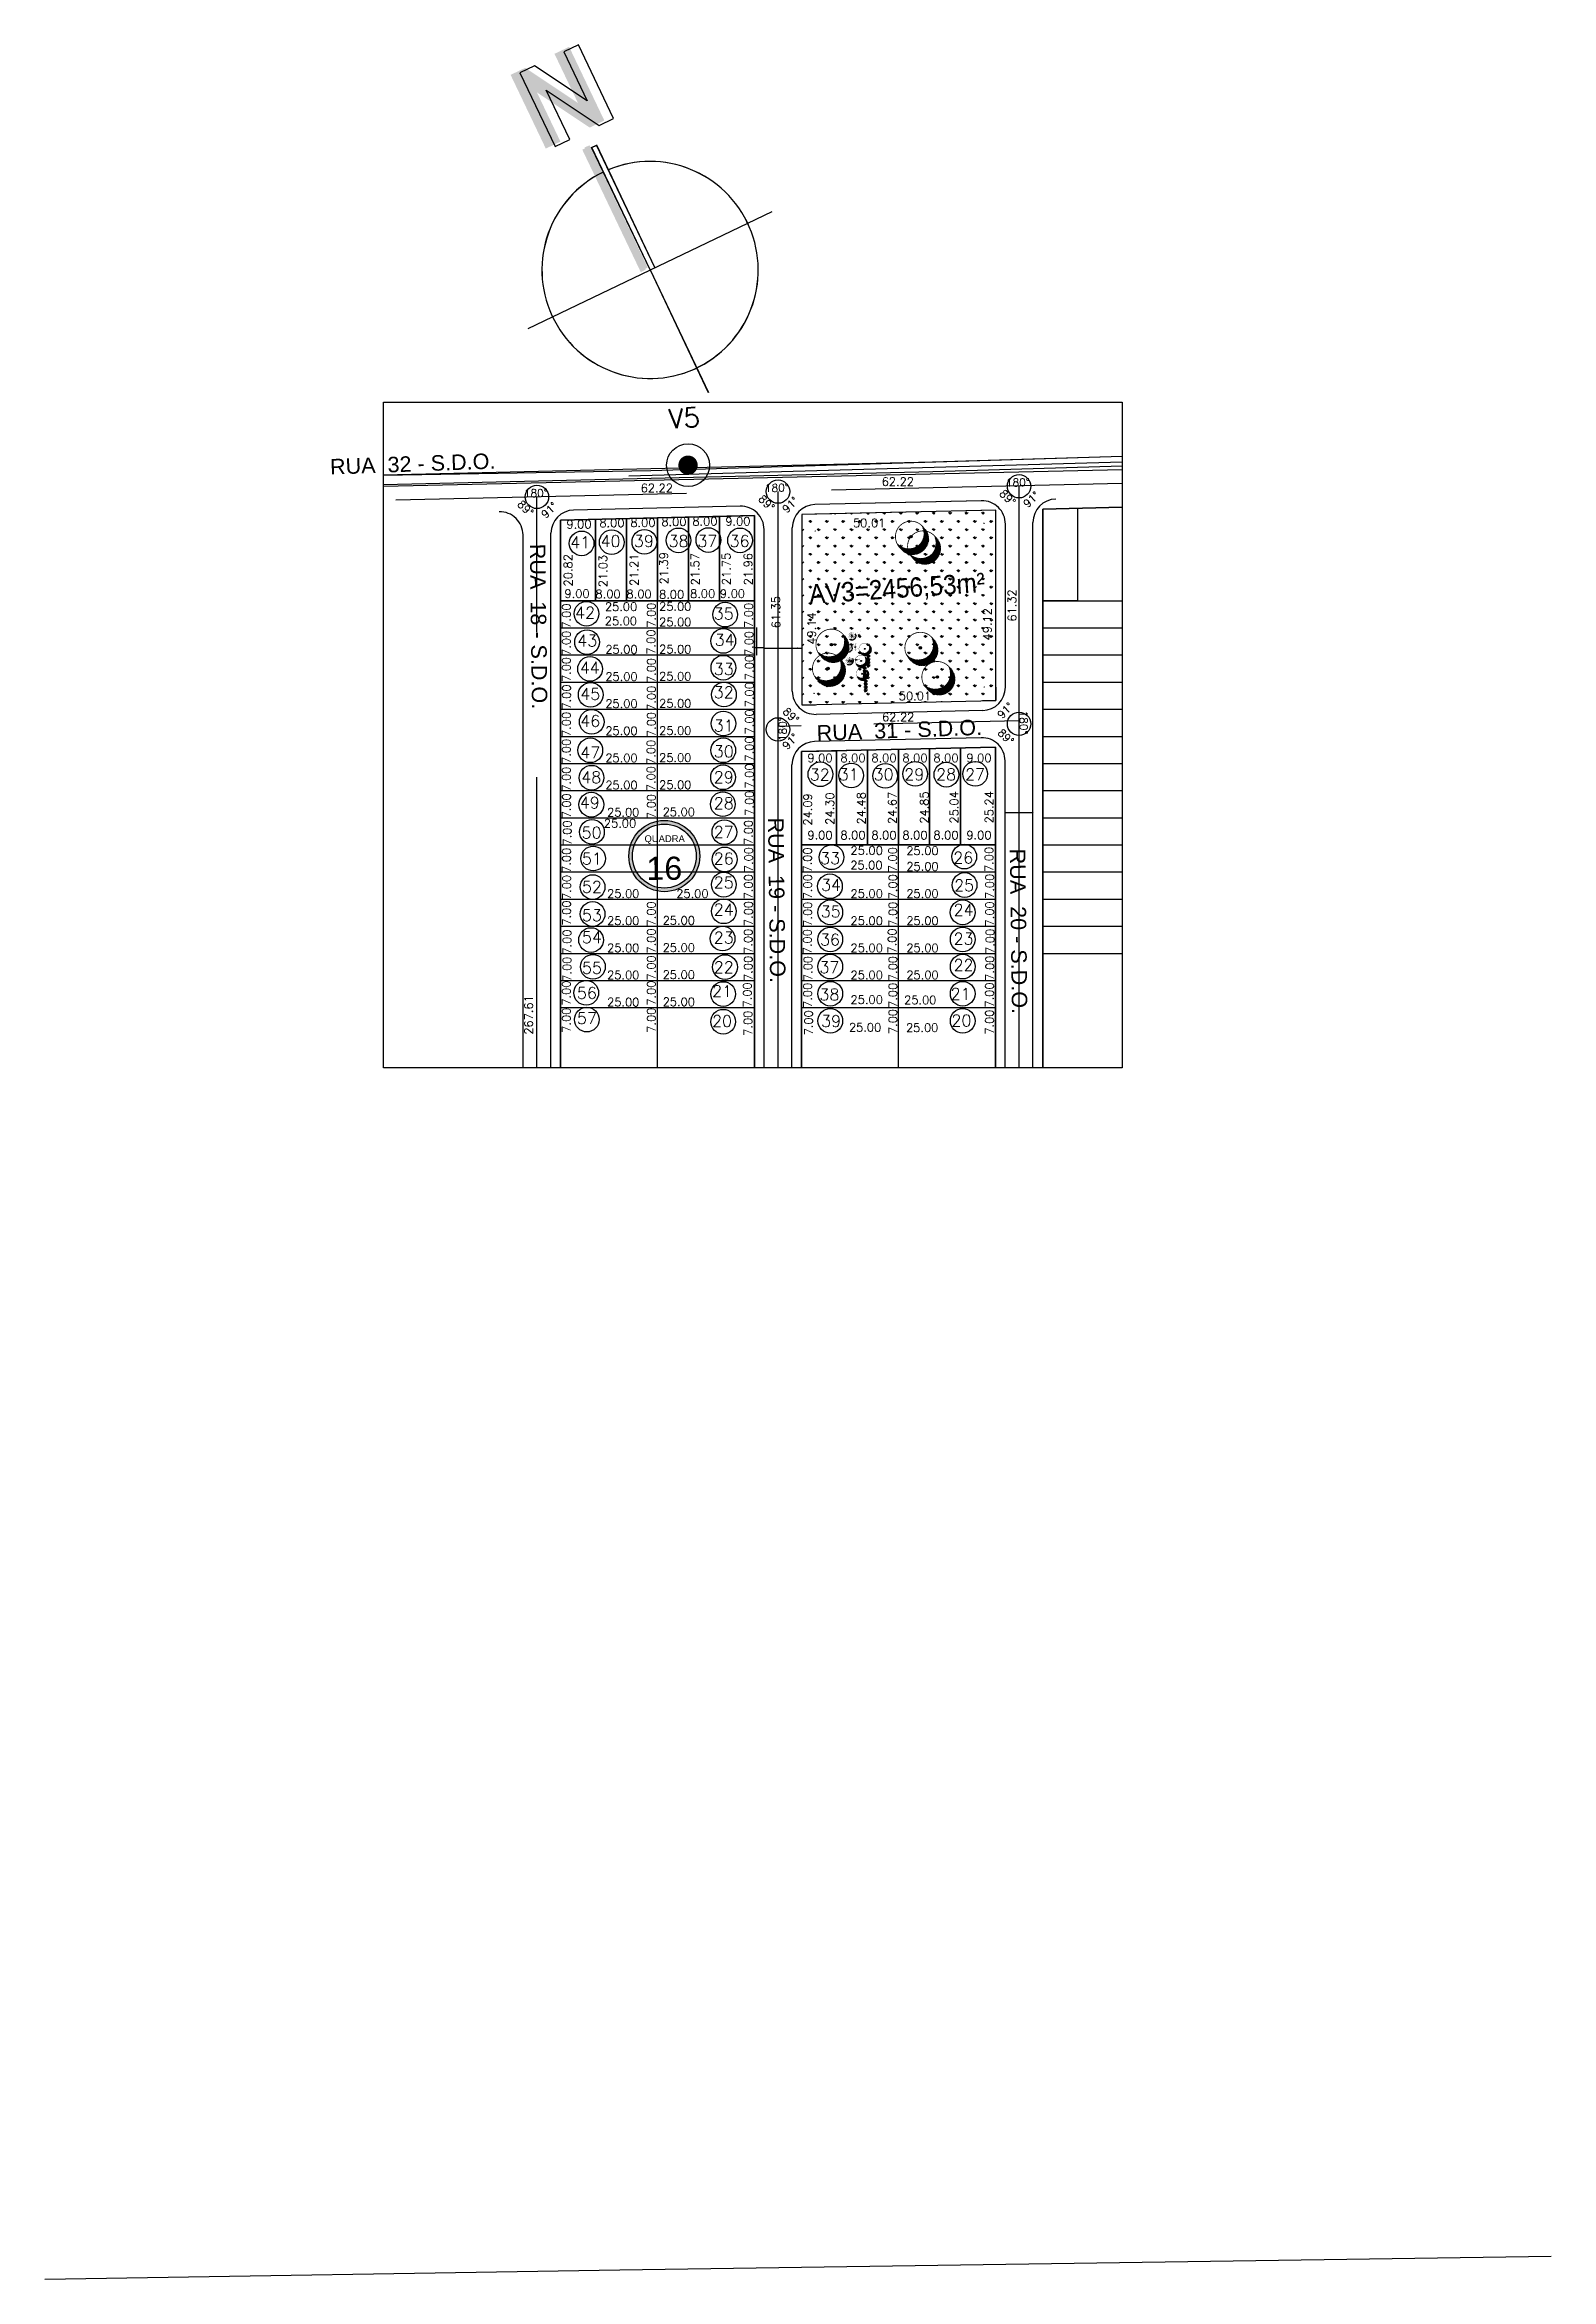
# Model space of a CAD drawing. Header units: millimetres. Extents: x -178 to 521, y -135 to 750.
# Drawn here: x 132 to 521, y 161 to 737 of the extents above; entities that cross this region are included whole.
import ezdxf
from ezdxf.enums import TextEntityAlignment as Align

# ---------------------------------------------------------------- set-up
doc = ezdxf.new("R2010")
doc.units = ezdxf.units.MM
doc.header["$LTSCALE"] = 20
doc.header["$MEASUREMENT"] = 0
doc.header["$PDSIZE"] = -5
for name, pattern in [('CONTINU', [0]), ('DASHDOT', [1, 0.5, -0.25, 0, -0.25]), ('DASHED2', [0.375, 0.25, -0.125]), ('HIDDEN', [0.375, 0.25, -0.125]), ('HIDDEN2', [0.1875, 0.125, -0.0625])]:
    doc.linetypes.add(name, pattern=pattern)
doc.layers.get('0').update_dxf_attribs({"linetype": 'CONTINUOUS'})
doc.layers.get('Defpoints').update_dxf_attribs({"linetype": 'CONTINUOUS'})
for name, color, linetype in [('boundary filipe', 6, 'CONTINUOUS'), ('BOUNDARY LOTES', 7, 'CONTINUOUS'), ('BOUNDARY VERDES', 86, 'CONTINUOUS'), ('CALÇADA', 3, 'CONTINUOUS'), ('CANTOS', 9, 'HIDDEN'), ('COTA', 7, 'CONTINUOUS'), ('COTAS', 7, 'CONTINUOUS'), ('Lotes', 2, 'CONTINUOUS'), ('Nomes de Ruas', 3, 'CONTINUOUS'), ('Numero de lotes', 5, 'CONTINUOUS'), ('númeraçãoquadras', 4, 'CONTINUOUS'), ('PAI_aDEL', 72, 'CONTINUOUS'), ('PAI_aPRA', 72, 'CONTINUOUS'), ('PAI_hHEW', 72, 'CONTINUOUS'), ('PAI_pEUD', 72, 'CONTINUOUS'), ('PAREDE', 2, 'CONTINUOUS'), ('POLIGONAL', 5, 'CONTINUOUS'), ('PROJEÇÃO', 9, 'HIDDEN2'), ('QUADRA', 4, 'CONTINUOUS'), ('Texto60', 7, 'CONTINUOUS'), ('Texto80', 3, 'CONTINUOUS'), ('TRANSPLANTADA RETIRADA', 12, 'CONTINUOUS')]:
    doc.layers.add(name, color=color, linetype=linetype)
doc.layers.add('E-Pen-C', color=4, linetype='CONTINUOUS', lineweight=15)
doc.layers.add('E-Pen-G', color=3, linetype='CONTINUOUS', lineweight=30)
doc.styles.add('arcad1', font='romans.shx')
doc.styles.add('ARIAL', font='arial.ttf', dxfattribs={"height": 2})
doc.styles.add('F2', font='ARIALN.TTF')
doc.styles.add('ROMANS', font='romans', dxfattribs={"height": 0.1})
doc.styles.add('STYLE1', font='sanss___.ttf')
doc.dimstyles.new('DIMENSION-1', dxfattribs={"dimtxt": 0.11, "dimasz": 0.07, "dimexe": 1, "dimexo": 0, "dimgap": 0.12, "dimtad": 1, "dimzin": 7, "dimdsep": 46, "dimtxsty": 'F2', "dimblk1": 'TRACO', "dimblk2": 'TRACO', "dimsah": 1, "dimcen": 1, "dimse1": 1, "dimse2": 1, "dimclrd": 256, "dimclre": 256, "dimclrt": 6, "dimadec": 0, "dimazin": 0, "dimtfac": 1, "dimtix": 1, "dimtmove": 2, "dimatfit": 3, "dimldrblk": 'TRACO', "dimfxl": 1, "dimtolj": 1, "dimtzin": 0, "dimarcsym": 0})
doc.dimstyles.get("Standard").update_dxf_attribs({"dimtxt": 0.18, "dimasz": 0.18, "dimexe": 0.18, "dimexo": 0.0625, "dimgap": 0.09, "dimtad": 0, "dimtih": 1, "dimtoh": 1, "dimdec": 4, "dimzin": 0, "dimdsep": 46, "dimtxsty": 'Standard', "dimcen": 0.09, "dimadec": 0, "dimazin": 0, "dimtfac": 1, "dimtdec": 4, "dimtofl": 0, "dimtmove": 0, "dimatfit": 3, "dimfxl": 1, "dimtolj": 1, "dimtzin": 0, "dimarcsym": 0})

msp = doc.modelspace()

# ---------------------------------------------------------------- texts
at = {"layer": 'COTA', "color": 250, "style": 'ROMANS'}
for s, rotation, p in [('62.22', 359.9103962767811, (285.6084606831309, 621.7651143430481)), ('62.22', 359.9103962767811, (347.8028775509456, 623.4220571696129)), ('9.00', 0.3536526492597588, (266.4544521902308, 612.40492554596)), ('8.00', 0.3536526492597588, (274.9544521901726, 612.750416297659)), ('8.00', 0.3536526492597588, (282.9544521900179, 612.8195127796049)), ('8.00', 0.3536526492597588, (290.9544521902053, 613.0268022254464)), ('8.00', 0.3536526492597588, (298.9544521900052, 613.1649951893402)), ('9.00', 0.3536526492597588, (307.4626994592663, 613.152426407101)), ('50.01', 359.9103962767811, (340.4064710973717, 612.7668376139451)), ('20.82', 90.35365264925973, (267.991863658307, 597.4542785555974)), ('21.39', 90.35365264925973, (292.6974366334571, 597.9797084242824)), ('21.57', 90.35365264925973, (300.7807529666507, 597.7289604394197)), ('21.75', 90.35365264925973, (308.8030411292902, 597.7965461030077)), ('21.96', 90.35365264925973, (314.4552237732123, 597.7410089288684)), ('21.03', 90.35365264925973, (276.9905090702696, 597.2577284623372)), ('21.21', 90.35365264925973, (285.0270025519576, 597.6055973096951)), ('9.00', 359.9103962767811, (265.9561375519961, 594.5044160940384)), ('8.00', 359.9103962767811, (273.9578229173158, 594.4048771498016)), ('8.00', 359.9103962767811, (281.9578229165463, 594.4049010302184)), ('8.00', 359.9103962767811, (290.356436787345, 594.3053382031572)), ('8.00', 359.9103962767811, (298.3564367881236, 594.504439971715)), ('9.00', 359.9103962767811, (306.0591459840389, 594.5044160886451)), ('61.35', 90.35365264925973, (321.6090386613369, 586.6525819279174)), ('61.32', 90.35365264925973, (382.5381938633263, 588.3795286476949)), ('7.00', 89.97815641739366, (267.5417916101678, 586.551203611332)), ('25.00', 359.9103962767811, (276.3480666526348, 587.4456152677245)), ('25.00', 359.9103962767811, (276.3958044631408, 591.1416108940954)), ('7.00', 89.97815641739366, (289.417038861232, 586.7894474908595)), ('25.00', 359.9103962767811, (290.3725323171921, 591.210715718005)), ('25.00', 359.9103962767811, (290.3725953790299, 587.1811643258312)), ('7.00', 89.97815641739366, (314.5636270693494, 586.7418034865929)), ('49.14', 90.35365264925973, (330.8355026059662, 582.4380992193607, 84.14622435380477)), ('49.12', 90.35365264925973, (376.1847821859874, 583.510532751328)), ('7.00', 89.97815641739366, (267.4940537983011, 579.538474662863)), ('7.00', 89.97815641739366, (289.3563103109764, 579.841605133333)), ('7.00', 89.97815641739366, (314.633058150378, 579.4778390075031)), ('7.00', 89.97815641739366, (267.4940537974644, 572.7789873082044)), ('25.00', 359.9103962767811, (276.4912170209545, 580.1120595019189)), ('7.00', 89.97815641739366, (289.4170388590346, 572.508861345486)), ('25.00', 359.9103962767811, (290.3725953776693, 580.1811643258285)), ('7.00', 89.97815641739366, (314.7544521855007, 573.2659830171748)), ('7.00', 89.97815641739366, (267.5549715307743, 565.6572383790086)), ('25.00', 359.9103962767811, (276.4912170201178, 573.1120595019225)), ('7.00', 89.97815641739366, (289.4712089758023, 565.3466329272775)), ('25.00', 359.9103962767811, (290.3725953768326, 573.1811643258321)), ('7.00', 89.97815641739366, (314.754452184402, 566.2659830171748)), ('25.00', 359.9103962767811, (276.4912170190191, 566.1120595019225)), ('25.00', 359.9103962767811, (290.3725953757339, 566.1811643258321)), ('7.00', 89.97815641739366, (314.7544521833051, 559.2659830171748)), ('50.01', 359.9103962767811, (352.2183530402408, 568.1059597762602)), ('7.00', 89.97815641739366, (267.4940537952689, 558.5963639144107)), ('25.00', 359.9103962767811, (276.4912170179223, 559.1120595019225)), ('7.00', 89.97815641739366, (289.4170388568391, 558.5629295243194)), ('25.00', 359.9103962767811, (290.3725953746371, 559.1811643258321)), ('62.22', 359.9103962767811, (347.904468307147, 562.6803214587704)), ('7.00', 89.97815641739366, (267.4940537941811, 551.6572383790086)), ('25.00', 359.9103962767811, (276.4912170168345, 552.1120595019225)), ('7.00', 89.97815641739366, (289.362868737885, 551.4007011061145)), ('25.00', 359.9103962767811, (290.3725953735493, 552.1811643258321)), ('7.00', 89.97815641739366, (314.7544521822174, 552.2659830171748)), ('9.00', 359.9103962767811, (328.6544521899768, 552.1200904177045)), ('8.00', 359.9103962767811, (337.154452189533, 552.1200904174917)), ('8.00', 359.9103962767811, (345.154452189533, 552.1200904157937)), ('8.00', 359.9103962767811, (353.1544521895312, 552.1200904140948)), ('8.00', 359.9103962767811, (361.1544521895348, 552.1200904123967)), ('9.00', 359.9103962767811, (369.6544521917795, 552.1200904105914)), ('7.00', 89.97815641739366, (267.4940537928678, 544.4745911035094)), ('7.00', 89.97815641739366, (289.3628687365717, 544.6169977031519)), ('7.00', 89.97815641739366, (314.7544521809041, 545.2659830171739)), ('7.00', 89.97815641739366, (267.5549715263833, 537.5963639144144)), ('25.00', 359.9103962767811, (276.4912170155212, 545.1120595019216)), ('7.00', 89.97815641739366, (289.4170388535449, 537.4007011061109)), ('25.00', 359.9103962767811, (290.372595372236, 545.1811643258312)), ('7.00', 89.97815641739366, (314.754452180011, 538.2659830171748)), ('24.09', 89.97815641739366, (329.7999734017203, 535.7461891668223)), ('24.30', 89.97815641739366, (335.5130713894077, 535.9494753788391)), ('24.48', 89.97815641739366, (343.605096715989, 536.0418768781161)), ('24.67', 89.97815641739366, (351.6193181360786, 536.1342783773949)), ('24.85', 89.97815641739366, (359.8669512756414, 536.226679876671)), ('25.04', 89.97815641739366, (367.569945429449, 536.2762242330933)), ('25.24', 89.97815641739366, (376.5984681173968, 536.3090800857386)), ('7.00', 89.97815641739366, (267.7388598415791, 530.5935936366992)), ('25.00', 359.9103962767811, (276.1278549386034, 535.2759974627876)), ('25.00', 359.9103962767811, (276.9481000226888, 538.1120595019225)), ('25.00', 359.9103962767811, (291.2864244493167, 538.1811643258321)), ('7.00', 89.97815641739366, (314.5096461282128, 530.715867955582)), ('9.00', 359.9103962767811, (328.6544521848618, 532.1919157321014)), ('8.00', 359.9103962767811, (337.1544521849073, 532.1919157318886)), ('8.00', 359.9103962767811, (345.1544521858932, 532.1919157301915)), ('8.00', 359.9103962767811, (353.1544521858896, 532.1919157284934)), ('8.00', 359.9103962767811, (361.1544521849055, 532.1919157267954)), ('9.00', 359.9103962767811, (369.6544521868827, 532.1919157249919)), ('7.00', 89.97815641739366, (267.5552868333698, 523.5324803550535)), ('7.00', 89.97815641739366, (314.5708161088669, 523.7158440738764)), ('7.00', 89.97815641739366, (329.7425427285807, 523.6261205084653)), ('25.00', 359.9103962767811, (339.701782955538, 524.4568359165884)), ('25.00', 359.9103962767811, (339.7729797718321, 528.2481492327339)), ('7.00', 89.97815641739366, (351.7042180287362, 523.6971924572478)), ('25.00', 359.9103962767811, (354.1670508645047, 528.1770533972928)), ('25.00', 359.9103962767811, (354.1670508623547, 524.1013567447714)), ('7.00', 89.97815641739366, (376.5985311764061, 523.768312168883)), ('7.00', 89.97815641739366, (267.6164568140348, 516.5324803550526)), ('25.00', 359.9103962767811, (276.9481000193982, 517.1120595019207)), ('25.00', 359.9103962767811, (294.800103872306, 517.112361135362)), ('7.00', 89.97815641739366, (314.5096461260264, 516.7158679555765)), ('7.00', 89.97815641739366, (329.7842266010985, 516.7142917612315)), ('25.00', 359.9103962767811, (339.7729797677175, 517.1013567461147)), ('7.00', 89.97815641739366, (351.7754148409085, 516.7142917576217)), ('25.00', 359.9103962767811, (354.167050860714, 517.1013567447714)), ('7.00', 89.97815641739366, (376.7703116183848, 516.8062363155192)), ('7.00', 89.97815641739366, (267.5629803751171, 509.921943190932)), ('7.00', 89.97815641739366, (289.4170388489938, 509.7155574973455)), ('7.00', 89.97815641739366, (314.5218170592771, 509.8012689306275)), ('7.00', 89.97815641739366, (329.7842896612956, 509.622347199164)), ('7.00', 89.97815641739366, (351.7754148392678, 509.6223471955615)), ('7.00', 89.97815641739366, (376.770311616744, 509.7142917534553)), ('7.00', 89.97815641739366, (267.7007704877205, 502.4403208576529)), ('25.00', 359.9103962767811, (276.9481000181377, 510.1120595019207)), ('7.00', 89.97815641739366, (289.4170388480552, 502.7155574973473)), ('25.00', 359.9103962767811, (291.2864244447655, 510.1811643258303)), ('7.00', 89.97815641739366, (314.4442509989958, 502.6463960773905)), ('7.00', 89.97815641739366, (329.6922193794935, 502.5304026370974)), ('25.00', 359.9103962767811, (339.7729797660768, 510.1013567461147)), ('7.00', 89.97815641739366, (351.5912742756473, 502.7142917576217)), ('25.00', 359.9103962767811, (354.1670508590732, 510.1013567447714)), ('7.00', 89.97815641739366, (376.8623818985789, 502.6223471913924)), ('25.00', 359.9103962767811, (276.9481000171991, 503.1120595019235)), ('7.00', 89.97815641739366, (289.4170388469602, 495.7843606878138)), ('25.00', 359.9103962767811, (291.2864244438269, 503.181164325833)), ('7.00', 89.97815641739366, (314.4442509979081, 495.6463960773832)), ('7.00', 89.97815641739366, (329.8465316910087, 495.6098331860391)), ('25.00', 359.9103962767811, (339.7729797660932, 503.1013567461119)), ('7.00', 89.97815641739366, (351.7754148359918, 495.6098093007291)), ('25.00', 359.9103962767811, (354.1670508590878, 503.1013567447695)), ('7.00', 89.97815641739366, (376.7901760920749, 495.6918429512858)), ('7.00', 89.97815641739366, (267.7007704866255, 495.4403208576492)), ('25.00', 359.9103962767811, (276.948100016104, 496.1120595019216)), ('25.00', 359.9103962767811, (291.2864244427319, 496.1811643258312)), ('25.00', 359.9103962767811, (339.7729797628008, 496.1013567461119)), ('25.00', 359.9103962767811, (354.1670508557936, 496.1013567447695)), ('267.61', 89.97815641739366, (257.7646667866729, 481.791762695169)), ('7.00', 89.97815641739366, (267.4940537842895, 489.2659830249828)), ('25.00', 359.9103962767811, (276.9481000150035, 489.1120595019235)), ('7.00', 89.97815641739366, (289.4170388458597, 489.2659830210956)), ('25.00', 359.9103962767811, (291.2864244416314, 489.181164325833)), ('7.00', 89.97815641739366, (314.2116158806175, 488.8012689306285)), ('7.00', 89.97815641739366, (329.7644251805295, 488.6918429590638)), ('25.00', 359.9103962767811, (339.7729797639176, 489.7575065753878)), ('7.00', 89.97815641739366, (351.7754148371087, 488.6918429554531)), ('25.00', 359.9103962767811, (353.5921791520768, 489.6754968010242)), ('7.00', 89.97815641739366, (376.708069581603, 488.7738766060116)), ('7.00', 89.97815641739366, (267.4940537831944, 482.2659830249828)), ('7.00', 89.97815641739366, (289.4170388447646, 482.2659830210956)), ('7.00', 89.97815641739366, (314.3666849363626, 481.4914754607322)), ('7.00', 89.97815641739366, (330.0108077727464, 481.609809304338)), ('25.00', 359.9103962767811, (339.3623210778742, 482.5934631476445)), ('7.00', 89.97815641739366, (351.775414832714, 481.9379200379223)), ('25.00', 359.9103962767811, (354.0849443409197, 482.5114772549892)), ('7.00', 89.97815641739366, (376.7080695772083, 481.7738766060153))]:
    msp.add_text(s, height=2.16, rotation=rotation, dxfattribs=at).set_placement(p)
at = {"layer": 'COTAS', "color": 250, "style": 'ROMANS'}
for s, rotation, p in [('180°', 1.211053756105317, (317.6744870646517, 621.8268747828494)), ('180°', 1.211053756105317, (379.8744870625769, 623.2176741151903)), ('89°', 315.6496594089166, (253.6156311037366, 618.4615539785569)), ('180°', 1.211053756106539, (255.4744870615059, 620.4683397373625)), ('91°', 43.67165367246165, (261.100863477147, 614.8875958436525)), ('89°', 315.6496594089169, (315.8156311068642, 619.8200890240283)), ('91°', 43.6716536725129, (323.3008634802836, 616.2461308891512)), ('89°', 315.6496594089169, (378.0156311048022, 621.2108883563739)), ('91°', 43.67165367257076, (385.5008634782234, 617.6369302214831)), ('89°', 315.6616593365118, (322.1206662083341, 564.9781308687703)), ('91°', 45.66165931902411, (378.8682804681312, 563.1435956202428)), ('180°', 90, (323.2296051410931, 557.5047732700901)), ('91°', 45.66165929641465, (323.381216247356, 555.1470969743901)), ('89°', 315.6616593190184, (377.559989032713, 559.4963192469137)), ('180°', 270.022874784268, (383.473272439086, 565.4344125641716))]:
    msp.add_text(s, height=2, rotation=rotation, dxfattribs=at).set_placement(p)
at = {"layer": 'Nomes de Ruas', "color": 250, "extrusion": (-0.08506713564238903, 0.01645140582120651, 0.9962393957679578), "style": 'ARIAL'}
for s, p in [('RUA  32 - S.D.O.', (-653.9508692790478, 82.5469741341186, -7.179142484624425)), ('RUA  32 - S.D.O.', (-653.950869279049, 82.54697413411921, -7.179142484625106)), ('RUA  31 - S.D.O.', (-610.3418243742587, 218.3665525047091, -18.99142410430454))]:
    msp.add_text(s, height=3.999999999999999, rotation=102.9674616637097, dxfattribs=at).set_placement(p)
at = {"layer": 'Nomes de Ruas', "color": 250, "extrusion": (0.0184238507477427, 0.08466184526408306, 0.9962393957679578), "style": 'ARIAL'}
for s, p in [('RUA  18 - S.D.O.', (-121.7548244567156, -646.7356788407342, 56.24685383073934)), ('RUA  19 - S.D.O.', (-196.8291872000781, -590.9865238888257, 51.39832811558425)), ('RUA  20 - S.D.O.', (-259.5031931000397, -596.3983686184072, 51.86899835911429))]:
    msp.add_text(s, height=3.999999999999999, rotation=102.9674616637347, dxfattribs=at).set_placement(p)
at = {"layer": 'Numero de lotes', "color": 250, "style": 'arcad1'}
for s, p in [('41', (270.0174948610811, 608.7931530760667)), ('40', (277.8358502451783, 609.1371477044846)), ('39', (286.4458197102731, 609.1371477031049)), ('38', (295.3806712731848, 609.1371477016716)), ('37', (302.8534485948903, 609.1371477004747)), ('36', (311.1385010283493, 609.1371476991468)), ('42', (271.2850543850027, 590.6460749269496)), ('35', (307.0628508880263, 590.4273011625252)), ('43', (271.8350631209205, 583.4863183333551)), ('34', (307.2907935833673, 583.6699341514328)), ('44', (272.4956356359935, 576.4638756830233)), ('33', (307.0423818466215, 576.1112903111876)), ('45', (272.6242820072084, 569.6941536144546)), ('32', (307.0423818458521, 570.1247710621097)), ('46', (272.6242820061261, 562.716923386322)), ('31', (307.0423818445151, 561.5249288185775)), ('47', (272.6242820064372, 554.60069102617)), ('30', (307.0423818434801, 554.8722152385823)), ('48', (272.8746999494151, 548.2068202444622)), ('29', (307.0423818424451, 548.2195016585916)), ('32', (331.8255692484809, 548.8882275909851)), ('31', (339.302101287788, 548.9336189894735)), ('30', (348.3168458998434, 548.9336189873626)), ('29', (356.2047387021657, 548.9336189855154)), ('28', (364.4145791832734, 548.9336189835918)), ('27', (371.9000373868867, 548.9336189818401)), ('49', (272.4940587012106, 541.6640221017275)), ('28', (307.042381841361, 541.5202018790175)), ('50', (272.9595811797653, 533.9221938401848)), ('27', (307.0423818402005, 534.0561894851586)), ('51', (273.0377778548909, 527.2141412277466)), ('26', (307.0423818391419, 527.2412103873008)), ('33', (334.5072686202084, 527.3144310956874)), ('26', (368.8468184462354, 527.4459223252812)), ('52', (273.0377778537559, 519.9123943520568)), ('25', (307.0423818380068, 521.0511853048644)), ('34', (334.7337867367596, 520.4338591762213)), ('25', (369.0919635945766, 520.3090447849414)), ('53', (273.037777852619, 512.6106330882463)), ('24', (307.0423818369227, 514.0739550768873)), ('35', (334.6516802236447, 513.5753590427727)), ('24', (368.9263001480513, 513.9937676404148)), ('54', (273.037777851735, 506.9114863680476)), ('23', (307.0423818359932, 506.8099764598606)), ('36', (334.4726476673086, 506.2995568554358)), ('23', (368.926300147129, 506.5374319985391)), ('55', (273.0377778505072, 499.014126508842)), ('22', (307.042381834809, 499.183698548111)), ('37', (334.3231280506361, 499.1836797255233)), ('22', (368.9262370840997, 499.7385835002493)), ('56', (271.734352745164, 492.5389985740418)), ('21', (306.6079488395035, 493.0166733568182)), ('38', (334.3231280495538, 492.1550770609716)), ('21', (368.1814767896003, 492.3112426875883)), ('57', (271.7343527441562, 486.048550511941)), ('20', (306.6078857765815, 485.2983024352685)), ('39', (334.7497413744904, 485.295453066759)), ('20', (368.3948149826183, 485.4405487430482))]:
    msp.add_text(s, height=3, dxfattribs=at).set_placement(p, align=Align.MIDDLE_CENTER)
at = {"layer": 'PAREDE', "color": 250, "extrusion": (-0.08555204094517599, 0.01370819499458522, 0.9962393957679576), "style": 'ARIAL', "width": 0.9}
msp.add_text('AV3=2456,53m²', height=5, rotation=102.9674616638365, dxfattribs=at).set_placement((-637.551186361975, 230.4099404716515, -20.03884224554938))
at = {"layer": 'Texto80', "color": 250, "style": 'ROMANS'}
msp.add_attdef('V5', (292.9392841162598, 638.1749872733222, -2.439200347918005), '', height=4.999999999937061, rotation=3.512816839278398, dxfattribs=at)

# ---------------------------------------------------------------- blocks, each defined once
blk = doc.blocks.new('NUM_quadra')
at = {"linetype": 'CONTINU'}
h = blk.add_hatch(color=7, dxfattribs=at)
edge = h.paths.add_edge_path(flags=17)
edge.add_arc((0, 0), 0.18, 0, 360)
edge = h.paths.add_edge_path()
edge.add_arc((0, 0), 0.2, 0, 360)
at = {"color": 7}
for radius in [0.2, 0.18]:
    blk.add_circle((0, 0), radius, dxfattribs=at)
at = {"color": 7, "insert": (-0.1114319926046001, 0.1167048406463935), "char_height": 0.038, "width": 0.2663, "attachment_point": 1, "style": 'F2'}
blk.add_mtext('\\fArial|b0|i0|c0|p34;QUADRA', dxfattribs=at)
at = {"color": 7, "style": 'STYLE1'}
blk.add_attdef('00', text='', height=0.13, dxfattribs=at).set_placement((-2.886579864025407e-15, -0.1065914540656122), align=Align.CENTER)
blk = doc.blocks.new('ÁRVORE PROPOSTA')
h = blk.add_hatch()
h.set_pattern_fill('_USER', color=86, scale=0.1, angle=135, style=0, pattern_type=0)
h.set_pattern_definition([(135, (-5.711749304183968, -5.473342448377267), (-0.07071067811865477, -0.07071067811865475), [])])
h.paths.add_polyline_path([(3.733693777297503, 4.339587767491594, -0.1221331308694917), (4.410318577255339, 1.61087721915915, -0.6818015880626355), (-5.711749304183968, -2.361532240604674, 0.2780158331345322), (-0.5478533480372789, -5.473342448377267, 0.65472501460559)])
h = blk.add_hatch()
h.set_pattern_fill('_USER', color=250, scale=0.1, angle=135, style=0, pattern_type=0)
h.set_pattern_definition([(135, (-4.583360688504172, -6.355571255532368), (-0.07071067811865477, -0.07071067811865475), [])])
h.paths.add_polyline_path([(6.0484811152985, -0.5150504994281135, 0.2047915192642046), (4.243467699661096, 3.70707730625513, -0.6060945436458858), (-0.5478533480372789, -5.473342448377267, -0.1930464130360828), (-4.583360688504172, -3.854949497956127, 0.7340404486873368)])
h = blk.add_hatch(color=1)
h.dxf.hatch_style = 1
h.paths.add_polyline_path([(-1.023574025393461, 0.3671783077271442, 1), (-0.07213267068109552, 0.3671783077271442, 1)])
at = {"color": 98, "linetype": 'DASHED2', "ltscale": 0.5, "const_width": 0.3}
blk.add_lwpolyline([(-0.5478533480372789, 6.207699063831555, 0.9999999999999999), (-0.5478533480372789, -5.473342448377267, 0.9999999999999999), (-0.5478533480372789, 6.207699063831555, -3.167262399809778)], format="xyb", dxfattribs=at)
at = {"color": 1}
blk.add_circle((-0.547853348037278, 0.3671783077271442), 0.4757206773561826, dxfattribs=at)
blk = doc.blocks.new('HERBÁCEA.PROPOSTA')
at = {"linetype": 'Continuous'}
h = blk.add_hatch(color=62, dxfattribs=at)
h.set_gradient(color1=(153, 204, 0), color2=(214, 255, 153), rotation=45, tint=1, name='INVHEMISPHERICAL')
h.paths.add_polyline_path([(1.370730832554238, 1.401545546286798e-11, 1), (-1.370730832522263, 1.401545546286798e-11, 1)])
h = blk.add_hatch()
h.set_pattern_fill('_USER', color=250, scale=0.1, angle=135, style=0, pattern_type=0)
h.set_pattern_definition([(135, (2.347657517208757, -1.373341377209465), (-0.07071067811865477, -0.07071067811865475), [])])
h.paths.add_polyline_path([(1.630143381594891, -0.2464373997073665, 0.2075074498350588), (1.180310555066292, 0.7907863757973763, -0.1486542126403913), (1.420730832454607, 1.321736609050106e-10, -0.6563044809977713), (-0.9708980061399766, -1.037223775372569, 0.7411680364647207)])
h = blk.add_hatch(color=1)
h.dxf.hatch_style = 1
edge = h.paths.add_edge_path()
edge.add_ellipse((4.092726157978177e-12, 1.918465386552271e-12), major_axis=(0.05344804835450918, 0.05344804835450918), ratio=0.9999999994549118, start_angle=274.0370076065344, end_angle=454.0370076065344)
edge.add_ellipse((4.092726157978177e-12, 1.918465386552271e-12), major_axis=(0.05344804835450918, 0.05344804835450918), ratio=0.9999999994549118, start_angle=94.03700760653437, end_angle=274.0370076065344)
at = {"color": 98, "const_width": 0.08539512745788894}
for points in [[(3.410605131648481e-12, 2.245315045001917e-12), (-1.652824297163761, 0.7642446882133243)], [(3.410605131648481e-12, 2.017941369558685e-12), (-1.575721351692437, -0.9126885134436122)], [(3.410605131648481e-12, 2.245315045001917e-12), (-1.523260446510903, 0.3028927026570898)], [(3.410605131648481e-12, 2.017941369558685e-12), (-1.123779047769176, -1.072001412787898)], [(3.410605131648481e-12, 2.131628207280301e-12), (-0.5765647877838092, 1.442095497089753)], [(3.410605131648481e-12, 2.131628207280301e-12), (-0.2604488497665898, 1.802238745956373)], [(3.410605131648481e-12, 3.041122909053229e-12), (1.170220639441823, 1.021102361310767)], [(3.410605131648481e-12, 3.041122909053229e-12), (1.614652016166019, 0.8419008061951843)], [(3.410605131648481e-12, 2.160049916710705e-12), (0.1023823067559988, -1.818080296362496)], [(3.410605131648481e-12, 2.160049916710705e-12), (0.4486838805416937, -1.486858820660075)], [(3.410605131648481e-12, 2.131628207280301e-12), (1.74345344972312, -0.5256121853834941)], [(3.410605131648481e-12, 2.131628207280301e-12), (1.550649187059889, -0.08691073533842086)]]:
    blk.add_lwpolyline(points, dxfattribs=at)
at = {"color": 86, "linetype": 'DASHED2', "const_width": 0.1}
blk.add_lwpolyline([(-0.8658173642270413, 1.126426380345094, 0.8334990166775307), (0.4104475289861966, -1.360150331574204, 1.199761463410221), (-0.8658173642270413, 1.126426380345094, -2.592304421398197)], format="xyb", dxfattribs=at)
at = {"color": 1}
blk.add_circle((4.092726157978177e-12, 1.918465386552271e-12), 0.07558695486553682, dxfattribs=at)
blk = doc.blocks.new('PALMEIRA_PROPOSTA')
at = {"linetype": 'Continuous'}
h = blk.add_hatch(dxfattribs=at)
h.set_pattern_fill('_USER', color=250, scale=0.1680349678048515, angle=315, style=0, pattern_type=0)
h.set_pattern_definition([(315, (-2.759752643576576, -4.606280417879745), (0.1188186652112737, 0.1188186652112736), [])])
h.paths.add_polyline_path([(4.606280417880498, -0.4062804178796711, 0.2167655817345071), (3.166033061457028, 2.759752643582601, -0.1811803007978053), (4.200000000000045, 0, -0.643701983375483), (-2.759752643576576, -3.166033061462272, 0.6932216010114453)])
blk.add_hatch(color=1, dxfattribs=at).paths.add_polyline_path([(-0.4, 0, 1), (0.4, 0, 1)])
at = {"color": 98, "linetype": 'Continuous', "const_width": 0.15}
for points in [[(-4.200000000000045, -5.684341886080801e-14), (-0.4000000000000909, -5.684341886080801e-14)], [(-3.880294036547411, 1.607270415933158), (-0.3695518130045912, 0.1530733729458476)], [(-2.969848480983501, 2.969848480983444), (-0.2828427124745758, 0.2828427124746327)], [(-1.607270415933272, 3.880294036547411), (-0.1530733729459826, 0.3695518130044917)], [(0, 4.199999999999967), (0, 0.3999999999999986)], [(1.607270415933272, 3.880294036547468), (0.1530733729459826, 0.3695518130045699)], [(2.969848480983728, 2.969848480983558), (0.2828427124745758, 0.2828427124746327)], [(3.880294036547639, 1.607270415933669), (0.3695518130043638, 0.1530733729463094)], [(4.200000000000045, -5.684341886080801e-14), (0.4000000000000909, -5.684341886080801e-14)], [(-3.880294036547184, -1.607270415933499), (-0.3695518130043638, -0.1530733729461531)], [(-2.969848480983501, -2.969848480983558), (-0.2828427124745758, -0.2828427124746327)], [(-1.607270415933272, -3.880294036547411), (-0.1530733729459826, -0.3695518130044917)], [(0, -4.199999999999967), (0, -0.3999999999999986)], [(1.607270415933726, -3.880294036547241), (0.1530733729464373, -0.3695518130043425)], [(2.969848480983501, -2.969848480983558), (0.2828427124745758, -0.2828427124746327)], [(3.880294036547639, -1.607270415933101), (0.3695518130045912, -0.1530733729458404)]]:
    blk.add_lwpolyline(points, dxfattribs=at)
at = {"color": 96, "linetype": 'Continuous', "const_width": 0.1}
for points in [[(-3.628905537491846, 0.7218341914596635), (-0.3923141121613298, 0.07803612880633182)], [(-3.076437565519427, 2.055609862172389), (-0.3325878449209085, 0.2222280932077751)], [(-2.055609862172332, 3.07643756551937), (-0.222228093207832, 0.3325878449209654)], [(-0.7218341914597204, 3.628905537491853), (-0.07803612880638866, 0.3923141121612517)], [(0.7218341914597204, 3.628905537491853), (0.07803612880638866, 0.3923141121612517)], [(2.05560986217256, 3.07643756551937), (0.222228093207832, 0.3325878449209654)], [(3.076437565519427, 2.055609862172389), (0.3325878449209085, 0.2222280932078888)], [(3.628905537491846, 0.7218341914596635), (0.3923141121613298, 0.07803612880633182)], [(-3.628905537491846, -0.7218341914597772), (-0.3923141121613298, -0.0780361288064455)], [(-3.076437565519427, -2.055609862172503), (-0.3325878449209085, -0.2222280932078888)], [(-2.055609862172332, -3.076437565519484), (-0.222228093207832, -0.3325878449209654)], [(-0.7218341914597204, -3.628905537491853), (-0.07803612880638866, -0.3923141121612517)], [(0.7218341914597204, -3.628905537491853), (0.07803612880638866, -0.3923141121612517)], [(2.055609862172332, -3.07643756551937), (0.222228093207832, -0.3325878449209654)], [(3.076437565519427, -2.055609862172389), (0.3325878449209085, -0.2222280932077751)], [(3.628905537491846, -0.7218341914597772), (0.3923141121613298, -0.0780361288064455)]]:
    blk.add_lwpolyline(points, dxfattribs=at)
at = {"color": 98, "linetype": 'Continuous', "true_color": 0x001a00, "const_width": 0.15}
for points in [[(4.202124618651624, -0.06979593471066892), (0.4021246186516692, -0.06979593471066892)], [(3.915288052638743, 1.522220272488596), (0.4045458290954684, 0.06802322950123596)], [(-2.920891963595523, -3.022992908696779), (-0.2338861950865976, -0.3359871401878536)], [(-1.542341798166262, -3.9104686694983), (-0.08814475517897336, -0.3997264459553804)], [(0.07054112755872666, -4.199999999999967), (0.07054112755872666, -0.3999999999999986)], [(1.682805993431657, -3.847883843890031), (0.228608950444368, -0.3371416203471327)], [(2.91985880070979, -3.019590013364777), (0.2328530322008646, -0.3325842448558518)], [(3.85491508766404, -1.667666406111209), (0.344172864120992, -0.2134693631239486)]]:
    blk.add_lwpolyline(points, dxfattribs=at)
at = {"color": 1, "linetype": 'Continuous'}
blk.add_circle((0, 0), 0.4, dxfattribs=at)
blk = doc.blocks.new('PALMEIRA RETIRADA')
at = {"layer": 'TRANSPLANTADA RETIRADA', "linetype": 'Continuous'}
blk.add_hatch(color=256, dxfattribs=at).paths.add_polyline_path([(-0.4, 0, 1), (0.4, 0, 1)])
at = {"layer": 'TRANSPLANTADA RETIRADA', "linetype": 'HIDDEN', "const_width": 0.05}
for points in [[(-4.200000000000045, -5.684341886080801e-14), (-0.4000000000000909, -5.684341886080801e-14)], [(-3.880294036547411, 1.607270415933158), (-0.3695518130045912, 0.1530733729458476)], [(-2.969848480983501, 2.969848480983444), (-0.2828427124745758, 0.2828427124746327)], [(-1.607270415933272, 3.880294036547411), (-0.1530733729459826, 0.3695518130044917)], [(0, 4.199999999999967), (0, 0.3999999999999986)], [(1.607270415933272, 3.880294036547468), (0.1530733729459826, 0.3695518130045699)], [(2.969848480983728, 2.969848480983558), (0.2828427124745758, 0.2828427124746327)], [(3.880294036547639, 1.607270415933669), (0.3695518130043638, 0.1530733729463094)], [(4.200000000000045, -5.684341886080801e-14), (0.4000000000000909, -5.684341886080801e-14)], [(-3.880294036547184, -1.607270415933499), (-0.3695518130043638, -0.1530733729461531)], [(-2.969848480983501, -2.969848480983558), (-0.2828427124745758, -0.2828427124746327)], [(-1.607270415933272, -3.880294036547411), (-0.1530733729459826, -0.3695518130044917)], [(0, -4.199999999999967), (0, -0.3999999999999986)], [(1.607270415933726, -3.880294036547241), (0.1530733729464373, -0.3695518130043425)], [(2.969848480983501, -2.969848480983558), (0.2828427124745758, -0.2828427124746327)], [(3.880294036547639, -1.607270415933101), (0.3695518130045912, -0.1530733729458404)]]:
    blk.add_lwpolyline(points, dxfattribs=at)
at = {"layer": 'TRANSPLANTADA RETIRADA', "linetype": 'Continuous'}
blk.add_circle((0, 0), 0.4, dxfattribs=at)
blk = doc.blocks.new('*D250')
at = {"layer": 'Defpoints', "color": 0}
for p in [(377.2338170235734, 617.1342255155828), (327.233817023397, 616.0001506301428), (327.233817023397, 616.0001506301428), (334.2770826132955, 612.0744787028699), (327.2338170138655, 566.859025194935)]:
    blk.add_point(p, dxfattribs=at)
at = {"layer": 'Numero de lotes', "color": 41, "insert": (330.6769869622085, 611.740428189103), "char_height": 0.1, "attachment_point": 5, "rotation": 38.9489042786794, "style": 'ROMANS'}
blk.add_mtext('\\A1;91°', dxfattribs=at)
blk = doc.blocks.new('*D251')
at = {"layer": 'Defpoints', "color": 0}
for p in [(377.2338170235734, 617.1342255155829), (377.2338170235734, 617.1342255155829), (327.233817023397, 616.0001506301429), (370.6708777453068, 613.2116406690283), (377.2338170164648, 568.0140439437432)]:
    blk.add_point(p, dxfattribs=at)
at = {"layer": 'Numero de lotes', "color": 41, "insert": (374.2003353928676, 613.7401147342472), "char_height": 0.1, "attachment_point": 5, "rotation": 318.2112938161169, "style": 'ROMANS'}
blk.add_mtext('\\A1;89°', dxfattribs=at)
blk = doc.blocks.new('*D252')
at = {"layer": 'Defpoints', "color": 0}
for p in [(327.2338170233971, 616.0001506301429), (327.2338170138655, 566.8590251949352), (327.2338170138655, 566.8590251949352), (328.3297381231878, 568.7914219491481), (377.2338170164649, 568.0140439437433)]:
    blk.add_point(p, dxfattribs=at)
at = {"layer": 'Numero de lotes', "color": 41, "insert": (330.3758326560472, 569.8310826387261), "char_height": 0.1, "attachment_point": 5, "rotation": 313.4077095151047, "style": 'ROMANS'}
blk.add_mtext('\\A1;89°', dxfattribs=at)
blk = doc.blocks.new('*D253')
at = {"layer": 'Defpoints', "color": 0}
for p in [(377.2338170235735, 617.1342255155829), (327.2338170138655, 566.859025194935), (375.4936559951266, 568.9833128642895), (377.2338170164649, 568.0140439437433), (377.2338170164649, 568.0140439437433)]:
    blk.add_point(p, dxfattribs=at)
at = {"layer": 'Numero de lotes', "color": 41, "insert": (374.2972378848622, 571.4789150378194), "char_height": 0.1, "attachment_point": 5, "rotation": 40.28224686642949, "style": 'ROMANS'}
blk.add_mtext('\\A1;91°', dxfattribs=at)
blk = doc.blocks.new('TRACO')
at = {"layer": 'E-Pen-C'}
for p, q in [((-1, 1.77635683940025e-15), (1, 1.77635683940025e-15)), ((0, 0.9999999999999982), (0, -0.9999999999999982))]:
    blk.add_line(p, q, dxfattribs=at)
at = {"layer": 'E-Pen-G'}
blk.add_line((-0.4242640687119348, -0.4242640687119223), (0.4242640687119348, 0.4242640687119259), dxfattribs=at)
blk = doc.blocks.new('*D714')
at = {"lineweight": -2}
blk.add_line((317.5244521862696, 581.5281588462717), (324.6638170181282, 581.5281588462717), dxfattribs=at)
at = {"layer": 'Defpoints', "color": 0, "linetype": 'Continuous'}
for p in [(317.4544521862696, 583.5554074998279), (324.7338170181281, 583.5554074988522), (324.7338170181281, 581.5281588462717)]:
    blk.add_point(p, dxfattribs=at)
at = {"linetype": 'Continuous', "lineweight": -2, "xscale": 0.07, "yscale": 0.07, "zscale": 0.07, "rotation": 180}
blk.add_blockref('TRACO', (317.4544521862696, 581.5281588462717), dxfattribs=at)
at = {"linetype": 'Continuous', "lineweight": -2, "xscale": 0.07, "yscale": 0.07, "zscale": 0.07}
blk.add_blockref('TRACO', (324.7338170181281, 581.5281588462717), dxfattribs=at)
at = {"color": 6, "linetype": 'Continuous', "insert": (321.0941346021989, 581.7043218749211), "char_height": 0.11, "attachment_point": 5, "style": 'F2'}
blk.add_mtext('\\A1;7.28', dxfattribs=at)
blk = doc.blocks.new('*D715')
at = {"lineweight": -2}
blk.add_line((315.5599360790737, 579.8359830172067), (315.5599360790737, 586.6959830172084), dxfattribs=at)
at = {"layer": 'Defpoints', "color": 0, "linetype": 'Continuous'}
for p in [(314.9544521858729, 586.7659830172084), (315.5599360790737, 586.7659830172084), (314.9544521847849, 579.7659830172066)]:
    blk.add_point(p, dxfattribs=at)
at = {"linetype": 'Continuous', "lineweight": -2, "xscale": 0.07, "yscale": 0.07, "zscale": 0.07}
for p, rotation in [((315.5599360790737, 586.7659830172084), 90), ((315.5599360790737, 579.7659830172066), 270)]:
    blk.add_blockref('TRACO', p, dxfattribs=dict(at, rotation=rotation))
at = {"color": 6, "linetype": 'Continuous', "insert": (315.3837730504242, 583.2659830172076), "char_height": 0.11, "attachment_point": 5, "rotation": 90, "style": 'F2'}
blk.add_mtext('\\A1;7.00', dxfattribs=at)
blk = doc.blocks.new('*D716')
at = {"lineweight": -2}
blk.add_line((317.3844521860675, 581.591479628533), (315.0295290203704, 581.591479628533), dxfattribs=at)
at = {"layer": 'Defpoints', "color": 0, "linetype": 'Continuous'}
for p in [(314.9595290203704, 582.242907486091), (314.9595290203704, 581.591479628533), (317.4544521860675, 582.2432858248301)]:
    blk.add_point(p, dxfattribs=at)
at = {"linetype": 'Continuous', "lineweight": -2, "xscale": 0.07, "yscale": 0.07, "zscale": 0.07, "rotation": 180}
blk.add_blockref('TRACO', (314.9595290203704, 581.591479628533), dxfattribs=at)
at = {"linetype": 'Continuous', "lineweight": -2, "xscale": 0.07, "yscale": 0.07, "zscale": 0.07}
blk.add_blockref('TRACO', (317.4544521860675, 581.591479628533), dxfattribs=at)
at = {"color": 6, "linetype": 'Continuous', "insert": (316.206990603219, 581.7676426571824), "char_height": 0.11, "attachment_point": 5, "style": 'F2'}
blk.add_mtext('\\A1;2.49', dxfattribs=at)
blk = doc.blocks.new('*D717')
at = {"lineweight": -2}
blk.add_line((324.8038170179568, 581.5517475858564), (327.1638170165066, 581.5517475858564), dxfattribs=at)
at = {"layer": 'Defpoints', "color": 0, "linetype": 'Continuous'}
for p in [(324.7338170179568, 582.2767298346928), (327.2338170165066, 582.2767298342642), (327.2338170165066, 581.5517475858564)]:
    blk.add_point(p, dxfattribs=at)
at = {"linetype": 'Continuous', "lineweight": -2, "xscale": 0.07, "yscale": 0.07, "zscale": 0.07, "rotation": 180}
blk.add_blockref('TRACO', (324.7338170179568, 581.5517475858564), dxfattribs=at)
at = {"linetype": 'Continuous', "lineweight": -2, "xscale": 0.07, "yscale": 0.07, "zscale": 0.07}
blk.add_blockref('TRACO', (327.2338170165066, 581.5517475858564), dxfattribs=at)
at = {"color": 6, "linetype": 'Continuous', "insert": (325.9838170172317, 581.7279106145058), "char_height": 0.11, "attachment_point": 5, "style": 'F2'}
blk.add_mtext('\\A1;2.50', dxfattribs=at)
blk = doc.blocks.new('*D718')
at = {"lineweight": -2}
blk.add_line((379.7244521877226, 539.1495030815012), (386.784452179136, 539.1495030815012), dxfattribs=at)
at = {"layer": 'Defpoints', "color": 0, "linetype": 'Continuous'}
for p in [(379.6544521877227, 540.5902147306671), (386.854452179136, 540.5902147305927), (386.854452179136, 539.1495030815012)]:
    blk.add_point(p, dxfattribs=at)
at = {"linetype": 'Continuous', "lineweight": -2, "xscale": 0.07, "yscale": 0.07, "zscale": 0.07, "rotation": 180}
blk.add_blockref('TRACO', (379.6544521877227, 539.1495030815012), dxfattribs=at)
at = {"linetype": 'Continuous', "lineweight": -2, "xscale": 0.07, "yscale": 0.07, "zscale": 0.07}
blk.add_blockref('TRACO', (386.854452179136, 539.1495030815012), dxfattribs=at)
at = {"color": 6, "linetype": 'Continuous', "insert": (383.2544521834293, 539.3256661101506), "char_height": 0.11, "attachment_point": 5, "style": 'F2'}
blk.add_mtext('\\A1;7.20', dxfattribs=at)

# ---------------------------------------------------------------- dimensions: what is measured, and where the dimension line sits
at = {"color": 250, "linetype": 'Continuous'}
dim = msp.add_linear_dim(base=(315.5599360790737, 586.7659830172084), p1=(314.9544521847849, 579.7659830172066), p2=(314.9544521858729, 586.7659830172084), angle=90, dimstyle='DIMENSION-1', override={"dimfxl": 0.1}, dxfattribs=at)
dim.commit()
dim.dimension.update_dxf_attribs({"geometry": '*D715', "text_midpoint": (315.3837730504242, 583.2659830172076)})
for base, p1, p2, picture, middle in [((324.7338170181281, 581.5281588462717), (317.4544521862696, 583.5554074998279), (324.7338170181281, 583.5554074988522), '*D714', (321.0941346021989, 581.7043218749211)), ((314.9595290203704, 581.591479628533), (317.4544521860675, 582.2432858248301), (314.9595290203704, 582.242907486091), '*D716', (316.206990603219, 581.7676426571824)), ((327.2338170165066, 581.5517475858564), (324.7338170179568, 582.2767298346928), (327.2338170165066, 582.2767298342642), '*D717', (325.9838170172317, 581.7279106145058)), ((386.854452179136, 539.1495030815012), (379.6544521877227, 540.5902147306671), (386.854452179136, 540.5902147305927), '*D718', (383.2544521834293, 539.3256661101506))]:
    dim = msp.add_linear_dim(base=base, p1=p1, p2=p2, dimstyle='DIMENSION-1', override={"dimfxl": 0.1}, dxfattribs=at)
    dim.commit()
    dim.dimension.update_dxf_attribs({"geometry": picture, "text_midpoint": middle})
at = {"layer": 'Numero de lotes', "color": 250}
for base, line1, line2, picture, middle in [((334.2770826132955, 612.0744787028699), ((377.2338170235735, 617.1342255155829), (327.233817023397, 616.0001506301429)), ((327.233817023397, 616.0001506301429), (327.2338170138655, 566.859025194935)), '*D250', (330.6769869622085, 611.740428189103)), ((370.6708777453068, 613.2116406690283), ((377.2338170164649, 568.0140439437433), (377.2338170235735, 617.1342255155829)), ((377.2338170235735, 617.1342255155829), (327.233817023397, 616.0001506301429)), '*D251', (374.2003353928676, 613.7401147342472)), ((375.4936559951266, 568.9833128642895), ((377.2338170164649, 568.0140439437433), (377.2338170235735, 617.1342255155829)), ((327.2338170138655, 566.859025194935), (377.2338170164649, 568.0140439437433)), '*D253', (374.2972378848622, 571.4789150378194)), ((328.3297381231878, 568.7914219491481), ((327.2338170138655, 566.859025194935), (377.2338170164649, 568.0140439437433)), ((327.233817023397, 616.0001506301429), (327.2338170138655, 566.859025194935)), '*D252', (330.3758326560474, 569.8310826387261))]:
    dim = msp.add_angular_dim_2l(base=base, line1=line1, line2=line2, dimstyle='Standard', override={"dimtxt": 1.8, "dimexo": 0.063, "dimgap": 0, "dimtih": 0, "dimtoh": 0, "dimdec": 2, "dimzin": 4, "dimtxsty": 'ROMANS', "dimse1": 1, "dimse2": 1, "dimsd1": 1, "dimsd2": 1, "dimclrt": 41, "dimtfac": 1.2, "dimtdec": 2, "dimtix": 1, "dimtofl": 1, "dimtmove": 2, "dimfxl": 0.18, "dimfxlon": 1, "dimtvp": 2, "dimtzin": 4}, dxfattribs=at)
    dim.commit()
    dim.dimension.update_dxf_attribs({"geometry": picture, "text_midpoint": middle, "dimtype": 162})

# ---------------------------------------------------------------- hatches: boundary and pattern name
at = {"extrusion": (0.07620653606265772, 0.01729217633804109, 0.9969420968636169)}
for points in [[(656.5222790971255, -412.561925714489), (655.592875502838, -408.4660486461389), (635.0280782029239, -413.1324476145119), (635.9574817972697, -417.2283246828038), (649.6673466638985, -414.1173920372412), (637.8162889857866, -425.4200788194457), (638.7456925800742, -429.5159558877958), (659.3104898799883, -424.8495569194229), (658.3810862857007, -420.753679851131), (644.6712214191301, -423.8646124966936)], [(632.9735063616043, -423.6477843141211), (632.6637051635279, -422.2824919579461), (598.5313962607269, -430.0275219103814), (598.8411974588615, -431.3928142665563)]]:
    msp.add_hatch(color=250, dxfattribs=at).paths.add_polyline_path(points)
at = {"extrusion": (0.08442358212664357, 5.679640547735653e-05, 0.996429955167484)}
msp.add_hatch(color=250, dxfattribs=at).paths.add_polyline_path([(678.913349097646, -287.6498764407147), (679.5158199538059, -288.9136125159998), (711.1092218366034, -273.8518411255932), (710.5067509823061, -272.5881050503372)])
at = {"layer": 'BOUNDARY VERDES', "linetype": 'ByBlock'}
h = msp.add_hatch(dxfattribs=at)
h.set_pattern_fill('GRASS', color=250, scale=3, style=0)
h.set_pattern_definition([(90, (-533.966901599405, 166.3878926323338), (-2.121320343, 2.121320343), [0.5625, -3.680140689]), (45, (-533.966901599405, 166.3878926323338), (-2.121320343559642, 2.121320343559643), [0.5625, -2.4375]), (135, (-533.966901599405, 166.3878926323338), (-2.121320343559643, -2.121320343559642), [0.5625, -2.4375])])
h.paths.add_polyline_path([(377.2338170246794, 617.1342255156102), (327.2338170222856, 616.0001506301156), (327.2338170138637, 566.859025194935), (377.2338170164649, 568.0140439437452)])

# ---------------------------------------------------------------- linework, layer by layer
at = {"color": 250, "extrusion": (0.07620653606265765, 0.01729217633804107, 0.9969420968636168)}
for p, q in [((272.959937222191, 710.6847837155818, -1.5285568379162), (274.2187561028459, 711.2881015845359, -1.635245988412309)), ((288.0428839449942, 679.1072850902582, -2.133783009753118), (272.959937222191, 710.6847837155818, -1.5285568379162)), ((289.3017028257073, 679.710602959154, -2.240472160242846), (274.2187561028459, 711.2881015845359, -1.635245988412309)), ((256.5724119294373, 664.0243383673386, 0.5334457524393335), (319.5133559606093, 694.1902318130614, -4.801011771945569)), ((288.0428839449942, 679.1072850902582, -2.133783009753118), (303.1258306679138, 647.5297864648181, -2.739009181583669)), ((288.0428839449942, 679.1072850902582, -2.133783009753118), (303.1258306679138, 647.5297864648181, -2.739009181583669))]:
    msp.add_line(p, q, dxfattribs=at)
at = {"color": 250, "extrusion": (0.08442358212664364, 5.679640547735656e-05, 0.996429955167484)}
for p, q in [((273.0136325291332, 710.6905831172388, -0.8622140280688066), (274.2724514098463, 711.2939009861346, -0.9689031785630826)), ((288.0428839449687, 679.1072850906547, -2.133783009746581), (273.0136325291332, 710.6905831172388, -0.8622140280688066)), ((289.3017028256818, 679.7106029595506, -2.240472160242676), (274.2724514098463, 711.2939009861346, -0.9689031785630826)), ((256.5724119294409, 664.0243383673277, 0.5334457524393335), (319.5133559606711, 694.1902318130504, -4.801011771947047)), ((288.0428839449687, 679.1072850906547, -2.133783009746581), (303.0721353609206, 647.523987065002, -3.405351991435269)), ((288.0428839449687, 679.1072850906547, -2.133783009746581), (303.0721353609206, 647.523987065002, -3.405351991435269))]:
    msp.add_line(p, q, dxfattribs=at)
at = {"color": 250}
for p, q in [((288.0428839449942, 679.1072850902582, -2.133783009753857), (303.1258306679138, 647.5297864648181, -2.133783009753857)), ((288.0428839449687, 679.1072850906547, -2.133783009753857), (303.0721353609206, 647.523987065002, -2.133783009753857))]:
    msp.add_line(p, q, dxfattribs=at)
at = {"color": 250, "extrusion": (0.07620653606265765, 0.01729217633804107, 0.9969420968636168), "elevation": 31.56673524119185}
msp.add_lwpolyline([(655.5928755027917, -408.4660486461105), (635.028078202934, -413.1324476145329), (635.9574817972281, -417.2283246828458), (649.6673466638568, -414.1173920371704), (637.8162889857986, -425.4200788195345), (638.7456925800649, -429.5159558879621), (659.3104898800684, -424.8495569194586), (658.3810862856461, -420.7536798511657), (644.671221419213, -423.8646124967797), (656.5222790971211, -412.5619257145494)], close=True, dxfattribs=at)
at = {"color": 240, "linetype": 'Continuous'}
msp.add_lwpolyline([(219.2227198982762, 644.9720217899865), (409.8829928837484, 644.9720217899865), (409.8829928837484, 473.239687026386), (219.2227198982762, 473.239687026386)], close=True, dxfattribs=at)
at = {"color": 250, "extrusion": (0.07620653606265765, 0.01729217633804107, 0.9969420968636168)}
msp.add_arc((598.5313962607413, -430.0275219104529, 31.5667352411944), 28.0000000000018, 12.78461067987882, 9.918626697313238, dxfattribs=at)
at = {"color": 250, "extrusion": (0.08442358212664364, 5.679640547735656e-05, 0.996429955167484)}
msp.add_arc((678.9133491010996, -287.6498764405526, 22.2300176127073), 28, 25.48890609746509, 22.62292208416211, dxfattribs=at)
at = {"layer": 'boundary filipe', "color": 250, "linetype": 'ByBlock'}
for p, q in [((389.3544521937501, 617.4091396744312), (389.3544521700049, 473.239687026386)), ((327.1544521815695, 554.6562893604547), (327.1544521679706, 473.239687026386)), ((377.1544521698512, 473.239687026386), (377.1544521847418, 555.8113081114894))]:
    msp.add_line(p, q, dxfattribs=at)
at = {"layer": 'boundary filipe', "color": 250}
for points in [[(327.2338170138655, 566.859025194935), (377.2338170164649, 568.0140439437433), (377.2338170235735, 617.1342255155829), (327.233817023397, 616.0001506301429), (327.2338170138655, 566.859025194935)], [(409.8829928837484, 617.874757723053), (389.3544521941758, 617.4091396744385), (389.3544521701859, 473.239687026386)], [(314.954452190671, 615.7216362448231), (264.9544521900925, 614.5875613593722), (264.9665514281068, 473.239687026386)], [(314.9760586436854, 473.239687026386), (314.9544521902671, 615.721636244814)], [(377.1498876500818, 556.0089038069824), (327.1498876468586, 554.8538850581696), (327.1518528700064, 473.239687026386)], [(377.1518806929644, 473.239687026386), (377.1498876500818, 556.0089038069824)]]:
    msp.add_lwpolyline(points, dxfattribs=at)
at = {"layer": 'boundary filipe', "color": 250, "linetype": 'ByBlock'}
msp.add_lwpolyline([(264.9665514279316, 473.239687026386), (264.9544521896905, 614.5875613593595), (314.954452190671, 615.7216362448231), (314.9760586440293, 473.239687026386)], dxfattribs=at)
at = {"layer": 'BOUNDARY LOTES', "color": 250}
for p, q in [((361.0052688514343, 626.9850192324772), (219.2227198982762, 623.6641596347673)), ((409.8829928837484, 628.4403942614545), (361.0052688514343, 626.9850192324772))]:
    msp.add_line(p, q, dxfattribs=at)
for points in [[(409.8829928837484, 630.9415022663305), (360.9387951510189, 629.4841479274406), (219.2227198982763, 626.1648452902153)], [(389.3544521937501, 617.4091396744312), (398.354452194485, 617.6132731538261), (398.3544521907779, 593.7659830042418), (389.3544521912054, 593.7659830057861), (389.3544521941758, 617.4091396744385)], [(264.9544521864273, 593.765983025051), (264.9544521900925, 614.5875613593722), (273.9544521904018, 614.791694838757), (273.9544521870166, 593.7659830235813), (264.9544521864163, 593.7659830249801)], [(273.9498245179993, 614.7915898762163), (281.9544521904327, 614.9731468204278), (281.9544521870166, 593.7659830223371), (273.9544521870166, 593.7659830236249), (273.954452190369, 614.5875613579234)], [(281.9544521904327, 614.9731468204278), (289.95445219046, 615.1545988020986), (289.954452187133, 593.7659830210938), (281.9544521870166, 593.7659830223371), (281.9544521904327, 614.9731468204269)], [(289.95445219046, 615.1545988020968), (297.9544521904891, 615.3360507837712), (297.9544521870166, 593.7659830198505), (289.9544521861962, 593.7659830210947), (289.9544521870203, 615.1545989415141)], [(297.9544521904891, 615.3360507837712), (305.95445219052, 615.517502765441), (305.9544521870166, 593.7659830186063), (297.9544521870166, 593.7659830198505), (297.9544521904891, 615.3360507837693)], [(305.95445219052, 615.5175027654401), (314.954452190671, 615.7216362448231), (314.9544521857342, 593.7659830172094), (305.9544521870166, 593.7659830186063), (305.95445219052, 615.5175027654401)], [(327.1544521899768, 554.8539905008271), (336.1544521900223, 555.0618938756012), (336.1544521862461, 530.7659830139152), (327.15445218486, 530.765983015314), (327.1544521899768, 554.8539905008271)], [(336.1544521900223, 555.0618938756012), (344.1544521900641, 555.2466968754003), (344.1544521848618, 530.7659830126719), (336.1544521848637, 530.765983013404), (336.1544521900223, 555.0618938756012)], [(344.1544521900641, 555.2466968754012), (352.154452192347, 555.4314998752512), (352.15445218486, 530.7659830114277), (344.154452186257, 530.765983012671), (344.1544521900641, 555.2466968754003)], [(352.1544521901005, 555.4314998751994), (360.1544521901424, 555.6163028749985), (360.1544521848564, 530.7659830101835), (352.15445218486, 530.7659830114277), (352.154452192347, 555.4314998752512)], [(360.1544521901424, 555.6163028749985), (368.154452190186, 555.8011058747976), (368.1544521862934, 530.7659830089393), (360.1544521848564, 530.7659830101835), (360.1544521901424, 555.6163028749985)], [(368.154452190186, 555.8011058747976), (377.1544521947171, 556.0090092496754), (377.1544521907917, 530.7659830075405), (368.1544521862934, 530.7659830089402), (368.154452190186, 555.8011058747976)], [(131.8227715922123, 160.6332798154787), (280.2712036170788, 163.0630147743574), (520.6081730712663, 166.6112786685201)]]:
    msp.add_lwpolyline(points, dxfattribs=at)
for centre in [(270.3681734732154, 608.5510898432364), (278.1552382744403, 608.8653014284497), (286.571534083886, 608.9438483543269), (295.38114656983, 609.3366307471221), (303.0895732604977, 609.4151776729992), (311.2698916763975, 609.3366307471221), (271.635732997137, 590.4040116941193), (307.4135295001606, 590.1852379296948), (271.7788833654567, 583.0704559283137), (306.9278902944852, 583.3950961987363), (272.5594481022936, 576.1680196527365, 79.560799652082), (306.9574960201326, 576.4785698651255, 79.560799652082), (272.7225260124187, 569.4888084388646, 79.560799652082), (307.1082471479085, 569.550418387044), (272.9924306741896, 562.5114580268588, 79.560799652082), (306.976076188098, 562.0770259415355, 79.560799652082), (272.6203658367021, 555.1658039691052, 79.560799652082), (306.9302302326987, 555.1658039691052, 79.560799652082), (272.9428010085767, 548.09486115743, 79.560799652082), (306.8720872191125, 548.203475149187, 79.560799652082), (332.0014724665825, 548.9835232610554, 79.560799652082), (339.9488404571175, 548.6742790703635, 79.560799652082), (348.7218770776826, 548.5712056340332, 79.560799652082), (356.4627806143335, 549.0865966973857, 79.560799652082), (364.5133808318069, 548.8804498247251, 79.560799652082), (371.9446507494658, 549.0865966973857, 79.560799652082), (272.8883786433662, 541.1441388458685, 79.560799652082), (306.817664853902, 541.2527528376255, 79.560799652082), (273.0447719987869, 534.1163980375119, 79.560799652082), (307.2131886947036, 534.0383048640202, 79.560799652082), (334.8759571144265, 527.5761544617332, 79.560799652082), (369.1234533537727, 527.7401978894765, 79.560799652082), (273.3575587096211, 527.2448196944412, 79.560799652082), (307.2913853724103, 527.0105640556636, 79.560799652082), (273.2103093205451, 519.8723942460152, 79.560799652082), (307.0659393056276, 520.4970679888453, 79.560799652082), (334.4646678144136, 520.0817651487729, 79.560799652082), (369.2049292469974, 520.4098520042595, 79.560799652082), (273.2103093205451, 512.9227227294492, 79.560799652082), (307.0659393056276, 513.6255135274756, 79.560799652082), (334.5467743260097, 513.3560801380723, 79.560799652082), (368.7121640537598, 513.3560801380723, 79.560799652082), (272.8193259320042, 506.2073307333618, 79.560799652082), (306.7532156566313, 506.597748837418, 79.560799652082), (334.5502253509139, 506.3560801380723, 79.560799652082), (368.7156150786641, 506.3560801380723, 79.560799652082), (273.2886321219275, 499.3035598527127, 79.560799652082), (307.3788521401375, 499.2254666792211, 79.560799652082), (334.550225349828, 499.3560801380733, 79.560799652082), (368.7156150775781, 499.3560801380733, 79.560799652082), (271.5684943978422, 492.5881678566253, 79.560799652082), (306.9097351357204, 492.2758190443561, 79.560799652082), (334.5502253487384, 492.3560801380733, 79.560799652082), (368.7156150764886, 492.3560801380733, 79.560799652082), (271.7248877532629, 485.6837521699559, 79.560799652082), (306.9097351357204, 485.1371477189128, 79.560799652082), (334.5502253476488, 485.3560801380696, 79.560799652082), (368.715615075399, 485.3560801380696, 79.560799652082)]:
    msp.add_circle(centre, 3.188571529383895, dxfattribs=at)
at = {"layer": 'CALÇADA', "color": 250}
for p, q in [((409.8829928837484, 627.57725248638), (219.2227198982762, 623.2527919415043)), ((311.3183981964312, 618.13980807472), (268.3183981932898, 617.1645036731712)), ((373.5183981956934, 619.5505972321913), (330.5183981972123, 618.5752928307498)), ((373.597763026256, 619.5523973454125), (330.5977630277766, 618.577092943971)), ((317.4544521692775, 473.239687026386), (317.4544521906728, 612.1413508295824)), ((324.7338170163703, 570.4401449462454), (324.7338170220182, 612.5786357005614)), ((379.7338170147405, 571.4334610753064), (379.7338170204957, 613.5539401003804)), ((386.854452168116, 473.239687026386), (386.8544521911454, 613.9876247449953)), ((255.2544521660228, 473.239687026386), (255.2544521877417, 610.7305616720092)), ((262.4544521654133, 473.239687026386), (262.4544521875314, 611.1660464299217)), ((373.8724086358261, 565.4362024058497), (330.8724086374523, 564.4428862751626)), ((373.5158869064062, 558.4256239723414), (330.5158869057805, 557.4323078484045)), ((324.6544521736328, 473.239687026386), (324.6544521894511, 551.4339080911683)), ((379.6544521743382, 473.239687026386), (379.6544521900751, 552.4272242126987))]:
    msp.add_line(p, q, dxfattribs=at)
for centre, start, end in [((268.4544521875314, 611.1660464289577), 91.2993313084871, 179.9999999908286), ((311.4544521906728, 612.1413508305064), 359.9999999911413, 91.2993313084871), ((330.7338170220182, 612.5786356997575), 91.2993313084871, 179.9999999922877), ((373.7338170204957, 613.5539401011989), 359.9999999921835, 91.2993313084871), ((392.8544521911454, 613.987624744013), 91.2993313084871, 179.9999999906202), ((249.2544521877417, 610.7305616729569), 359.9999999909328, 91.2993313084871), ((330.6544521894511, 551.433908089955), 91.32331863834875, 179.9999999884315), ((373.6544521900751, 552.4272242138919), 359.99999998864, 91.32331863834875)]:
    msp.add_arc(centre, 6, start, end, dxfattribs=at)
for centre, major_axis, ratio, start_param, end_param in [((373.7338170147405, 571.4334610761249), (6, 3.083187039010227e-10), 0.9998098693192214, 4.735489638366232, 6.283185307179586), ((330.7338170163666, 570.4401449454341), (-6, 6.675691111013293e-10), 0.9998098693193262, 0, 1.593896984939057)]:
    msp.add_ellipse(centre, major_axis=major_axis, ratio=ratio, start_param=start_param, end_param=end_param, dxfattribs=at)
at = {"layer": 'CANTOS', "color": 250, "ltscale": 2.5}
for points in [[(377.2338170230132, 613.5539401007151), (377.2338170235735, 617.1342255155829), (373.65445219304, 617.0530401603825)], [(330.6544521928963, 616.0777357589028), (327.233817023397, 616.0001506301429), (327.2338170228659, 612.5786357003195)], [(377.2338170170324, 571.4334610740276), (377.2338170164649, 568.0140439437433), (373.8146621287733, 567.9350601837392)], [(327.2338170144803, 570.4401449512621), (327.2338170138655, 566.859025194935), (330.7338170139783, 566.9408104081409)]]:
    msp.add_lwpolyline(points, dxfattribs=at)
at = {"layer": 'COTAS', "color": 250, "linetype": 'ByBlock'}
for centre in [(258.8544521894355, 620.5507459808811), (321.0544521925794, 621.9092810263679), (383.2544521905065, 623.3000803587053), (321.0544521831316, 560.5641802067981), (383.2544521879963, 562.0010235401475)]:
    msp.add_circle(centre, 3.01095317173253, dxfattribs=at)
at = {"layer": 'Lotes', "color": 250}
for p, q in [((282.565537281821, 625.9499166650745), (409.8829928837484, 629.5761568921403)), ((273.9544521870166, 593.7659830235813), (273.9544521904018, 614.791694838757)), ((281.9544521870166, 593.7659830223371), (281.9544521904327, 614.9731468204278)), ((289.9544521676086, 473.239687026386), (289.95445219046, 615.1545988020968)), ((297.9544521870166, 593.7659830198496), (297.9544521904891, 615.3360507837712)), ((305.9544521870166, 593.7659830186072), (305.95445219052, 615.5175027654401)), ((264.9544521864182, 593.7659830249801), (314.9544521870184, 593.7659830172075)), ((389.354452189792, 593.7659830056406), (409.8829928837484, 593.7659830024497)), ((264.9544521853304, 586.7659830249801), (314.9544521859307, 586.7659830172075)), ((389.3544521887043, 586.7659830056406), (409.8829928837484, 586.7659830024494)), ((264.9544521842317, 579.7659830249783), (314.9544521847829, 579.7659830172057)), ((389.3544521875456, 579.7659830056397), (409.8829928837484, 579.7659830024485)), ((264.9544521831331, 572.765983024981), (314.9544521836388, 572.7659830172084)), ((389.3544521863942, 572.7659830056442), (409.8829928837484, 572.765983002453)), ((264.9544521820326, 565.765983024981), (314.9544521824928, 565.7659830172094)), ((389.3544521852446, 565.7659830056442), (409.8829928837484, 565.7659830024534)), ((264.9544521809376, 558.765983024981), (314.9544521813468, 558.7659830172103)), ((336.1544521848637, 530.7659830139161), (336.1544521900223, 555.0618938756012)), ((344.1544521848618, 530.7659830126719), (344.1544521900641, 555.2466968754012)), ((352.1544521726403, 473.239687026386), (352.1544521901005, 555.4314998752012)), ((360.1544521848564, 530.7659830101835), (360.1544521901424, 555.6163028749985)), ((368.1544521848637, 530.7659830089411), (368.154452190186, 555.8011058747985)), ((389.3544521840913, 558.7659830056433), (409.8829928837484, 558.7659830024521)), ((264.9544521798498, 551.765983024981), (314.9544521802591, 551.7659830172103)), ((389.3544521829381, 551.765983005647), (409.8829928837484, 551.7659830024551)), ((264.954452178742, 544.7659830249801), (314.9544521790567, 544.7659830172057)), ((389.3544521817848, 544.7659830056406), (409.8829928837484, 544.765983002449)), ((264.9544521776434, 537.765983024981), (314.9544521779108, 537.7659830172084)), ((389.3544521806316, 537.7659830056442), (409.8829928837484, 537.7659830024523)), ((264.9544521765465, 530.765983024981), (314.954452176763, 530.7659830172094)), ((327.1544521848564, 530.765983015314), (377.154452188809, 530.7659830075405)), ((389.3544521794784, 530.7659830056451), (409.8829928837484, 530.7659830024539)), ((264.9544521754478, 523.7659830249801), (314.9544521756206, 523.7659830172066)), ((327.1544521833721, 523.765983015313), (377.1544521871665, 523.7659830075414)), ((389.3544521783251, 523.7659830056442), (409.8829928837484, 523.765983002453)), ((264.9544521743528, 516.7659830249792), (314.954452174471, 516.7659830172075)), ((327.154452181886, 516.7659830153094), (377.1544521855294, 516.7659830075369)), ((389.3544521771719, 516.7659830056424), (409.8829928837484, 516.765983002452)), ((264.9544521732523, 509.7659830249792), (314.9544521733269, 509.7659830172057)), ((327.1544521803962, 509.7659830153094), (377.1544521838905, 509.7659830075378)), ((389.3544521760205, 509.7659830056415), (409.8829928837484, 509.7659830024507)), ((264.9544521721537, 502.765983024981), (314.9544521721773, 502.7659830172084)), ((327.1544521789119, 502.7659830153112), (377.1544521822498, 502.7659830075387)), ((389.3544521748672, 502.7659830056433), (409.8829928837484, 502.7659830024529)), ((264.9544521710586, 495.7659830249792), (314.954452171035, 495.7659830172066)), ((327.1544521774258, 495.7659830153112), (377.1544521806109, 495.7659830075405)), ((264.9544521699581, 488.765983024981), (314.954452169889, 488.7659830172084)), ((327.1544521759361, 488.7659830153131), (377.1544521789738, 488.7659830075405))]:
    msp.add_line(p, q, dxfattribs=at)
at = {"layer": 'POLIGONAL', "color": 250, "linetype": 'ByBlock'}
for p, q in [((409.8829928837484, 630.941502266328), (288.2137147798412, 627.3186979592225)), ((288.2137147798412, 627.3186979592225), (219.2227198982762, 626.0806041420236))]:
    msp.add_line(p, q, dxfattribs=at)
for points in [[(409.8829928837484, 630.9415022663021), (288.2137147799413, 627.3186979592025), (219.2227198982762, 626.0806041420024)], [(131.8227715922126, 160.6334845991803), (280.2712062708424, 163.0634586699413), (520.6081730712667, 166.6113448104839)]]:
    msp.add_lwpolyline(points, dxfattribs=at)
at = {"layer": 'PROJEÇÃO', "color": 250, "linetype": 'HIDDEN', "ltscale": 15}
for p, q in [((409.8829928837484, 623.9763265948171), (219.2227198982762, 619.6518660499511)), ((258.854452166021, 473.239687026386), (258.8544521892918, 620.5507730951045))]:
    msp.add_line(p, q, dxfattribs=at)
at = {"layer": 'PROJEÇÃO', "color": 250, "linetype": 'DASHDOT', "ltscale": 15}
for p, q in [((383.2544521681168, 473.239687026386), (383.254452192682, 623.3723514101472)), ((321.0544521692823, 473.239687026386), (321.0544521921902, 621.9615622526504))]:
    msp.add_line(p, q, dxfattribs=at)
at = {"layer": 'PROJEÇÃO', "color": 250, "ltscale": 15}
msp.add_line((383.2544521827649, 562.760779278016), (321.0544521828533, 561.3239359447813), dxfattribs=at)
at = {"layer": 'QUADRA', "color": 250, "linetype": 'ByBlock'}
msp.add_line((373.5750873635434, 617.0512400471868), (330.575087361166, 616.0759356456525), dxfattribs=at)
at = {"layer": 'QUADRA', "color": 250}
msp.add_lwpolyline([(327.2338170222874, 616.0001506301402), (327.2338170138637, 566.8590251949341), (377.2338170164667, 568.0140439437424), (377.2338170246794, 617.1342255156129), (327.2338170222874, 616.0001506301147)], close=True, dxfattribs=at)
for points in [[(389.3544521700051, 473.239687026386), (389.3544521937501, 617.4091396744312), (409.8829928837484, 617.8747577230552)], [(327.1544521726408, 473.239687026386), (327.1544521899768, 554.8539905008271), (377.1544521947171, 556.0090092496754), (377.1544521753361, 473.239687026386)]]:
    msp.add_lwpolyline(points, dxfattribs=at)
at = {"layer": 'QUADRA', "color": 250, "linetype": 'ByBlock'}
msp.add_lwpolyline([(314.9544521673463, 473.239687026386), (314.954452190671, 615.7216362448231), (264.9544521896923, 614.5875613593613), (264.9544521675226, 473.239687026386)], dxfattribs=at)
at = {"layer": 'Texto60', "color": 250}
msp.add_circle((297.8384177794078, 628.7284116912148, -2.439200347918005), 5.532350693513212, dxfattribs=at)
at = {"layer": 'Texto80', "color": 250, "const_width": 2.49999999996853, "elevation": -2.439200347918005}
msp.add_lwpolyline([(296.8528636249239, 627.959527429051, 1), (298.8239719339008, 629.4972959533676, 1)], format="xyb", close=True, dxfattribs=at)

# ---------------------------------------------------------------- block references
at = {"color": 250, "xscale": 0.2380952380954113, "yscale": 0.2380952380954113, "zscale": 0.2380952380954113}
for p in [(340.9652169956962, 581.8096716627275), (341.9261039780531, 584.9221758040618), (341.2468778334724, 578.5133456484069)]:
    msp.add_blockref('PALMEIRA RETIRADA', p, dxfattribs=at)
at = {"layer": 'númeraçãoquadras', "color": 250, "linetype": 'ByBlock', "extrusion": (0.08442358212664364, 5.679640547735656e-05, 0.996429955167484)}
ref = msp.add_blockref('NUM_quadra', (527.680005754788, -291.0214865164567, 24.71816880181293), dxfattribs=dict(at, xscale=45.93175888062501, yscale=45.93175888062502, zscale=45.93175853018464, rotation=270.0385460290154))
ref.add_attrib('00', '16', dxfattribs={"layer": '0', "color": 3, "extrusion": (0.08442358212664364, 5.679640547735656e-05, 0.996429955167484), "height": 5.971128608923884, "rotation": 270.0385460288744, "style": 'STYLE1'}).set_placement((521.5498267835412, -291.0256106262592, 24.71816880181221), align=Align.CENTER)
at = {"layer": 'PAI_aDEL', "color": 250, "xscale": 0.6848704365638696, "yscale": 0.6848704365638696, "zscale": 0.6848704365638696}
for p in [(355.7334478730763, 610.0384072615958), (358.8583476904523, 607.5414088372178), (335.2107111676023, 582.1866296514505, 84.14622435380477), (358.166517921235, 581.3617237371778), (334.3224118057797, 576.0152169161571), (362.5460636514317, 573.8280115180202)]:
    msp.add_blockref('ÁRVORE PROPOSTA', p, dxfattribs=at)
at = {"layer": 'PAI_aPRA', "color": 250, "xscale": 0.2568264137116785, "yscale": 0.2568264137116785, "zscale": 0.2568264137116785}
for p in [(343.5865855376605, 581.2495922190861), (342.6256985553036, 578.1370880777519), (342.9073593930798, 574.8407620634313)]:
    msp.add_blockref('ÁRVORE PROPOSTA', p, dxfattribs=at)
at = {"layer": 'PAI_hHEW', "color": 250, "xscale": 0.2815772227386333, "yscale": 0.2815772227386333, "zscale": 0.2815772227386333}
for p in [(343.3151119963359, 576.4096541491505), (344.2759989786928, 579.5221582904848), (344.2759989786928, 578.7220674063116), (344.2759989786928, 577.9219765221384), (344.2759989786928, 577.121885637967), (343.3151119963359, 575.6095632649773), (343.3151119963359, 574.8094723808041), (343.3151119963359, 574.0093814966327), (343.596772834112, 573.1133281348299), (343.596772834112, 572.3132372506567), (343.596772834112, 571.5131463664835), (343.596772834112, 570.7130554823121)]:
    msp.add_blockref('HERBÁCEA.PROPOSTA', p, dxfattribs=at)
at = {"layer": 'PAI_pEUD', "color": 250, "xscale": 0.2380952380954113, "yscale": 0.2380952380954113, "zscale": 0.2380952380954113}
for p in [(339.1514649688752, 581.5626250227848), (340.1123519512321, 584.6751291641191), (339.4331258066441, 578.2662990084642)]:
    msp.add_blockref('PALMEIRA_PROPOSTA', p, dxfattribs=at)

msp.set_redraw_order([(e.dxf.handle, doc.entitydb.next_handle()) for e in msp.query("TEXT MTEXT ATTDEF DIMENSION ARC_DIMENSION")])  # texts and dimensions are drawn at this point

doc.saveas('drawing.dxf')
